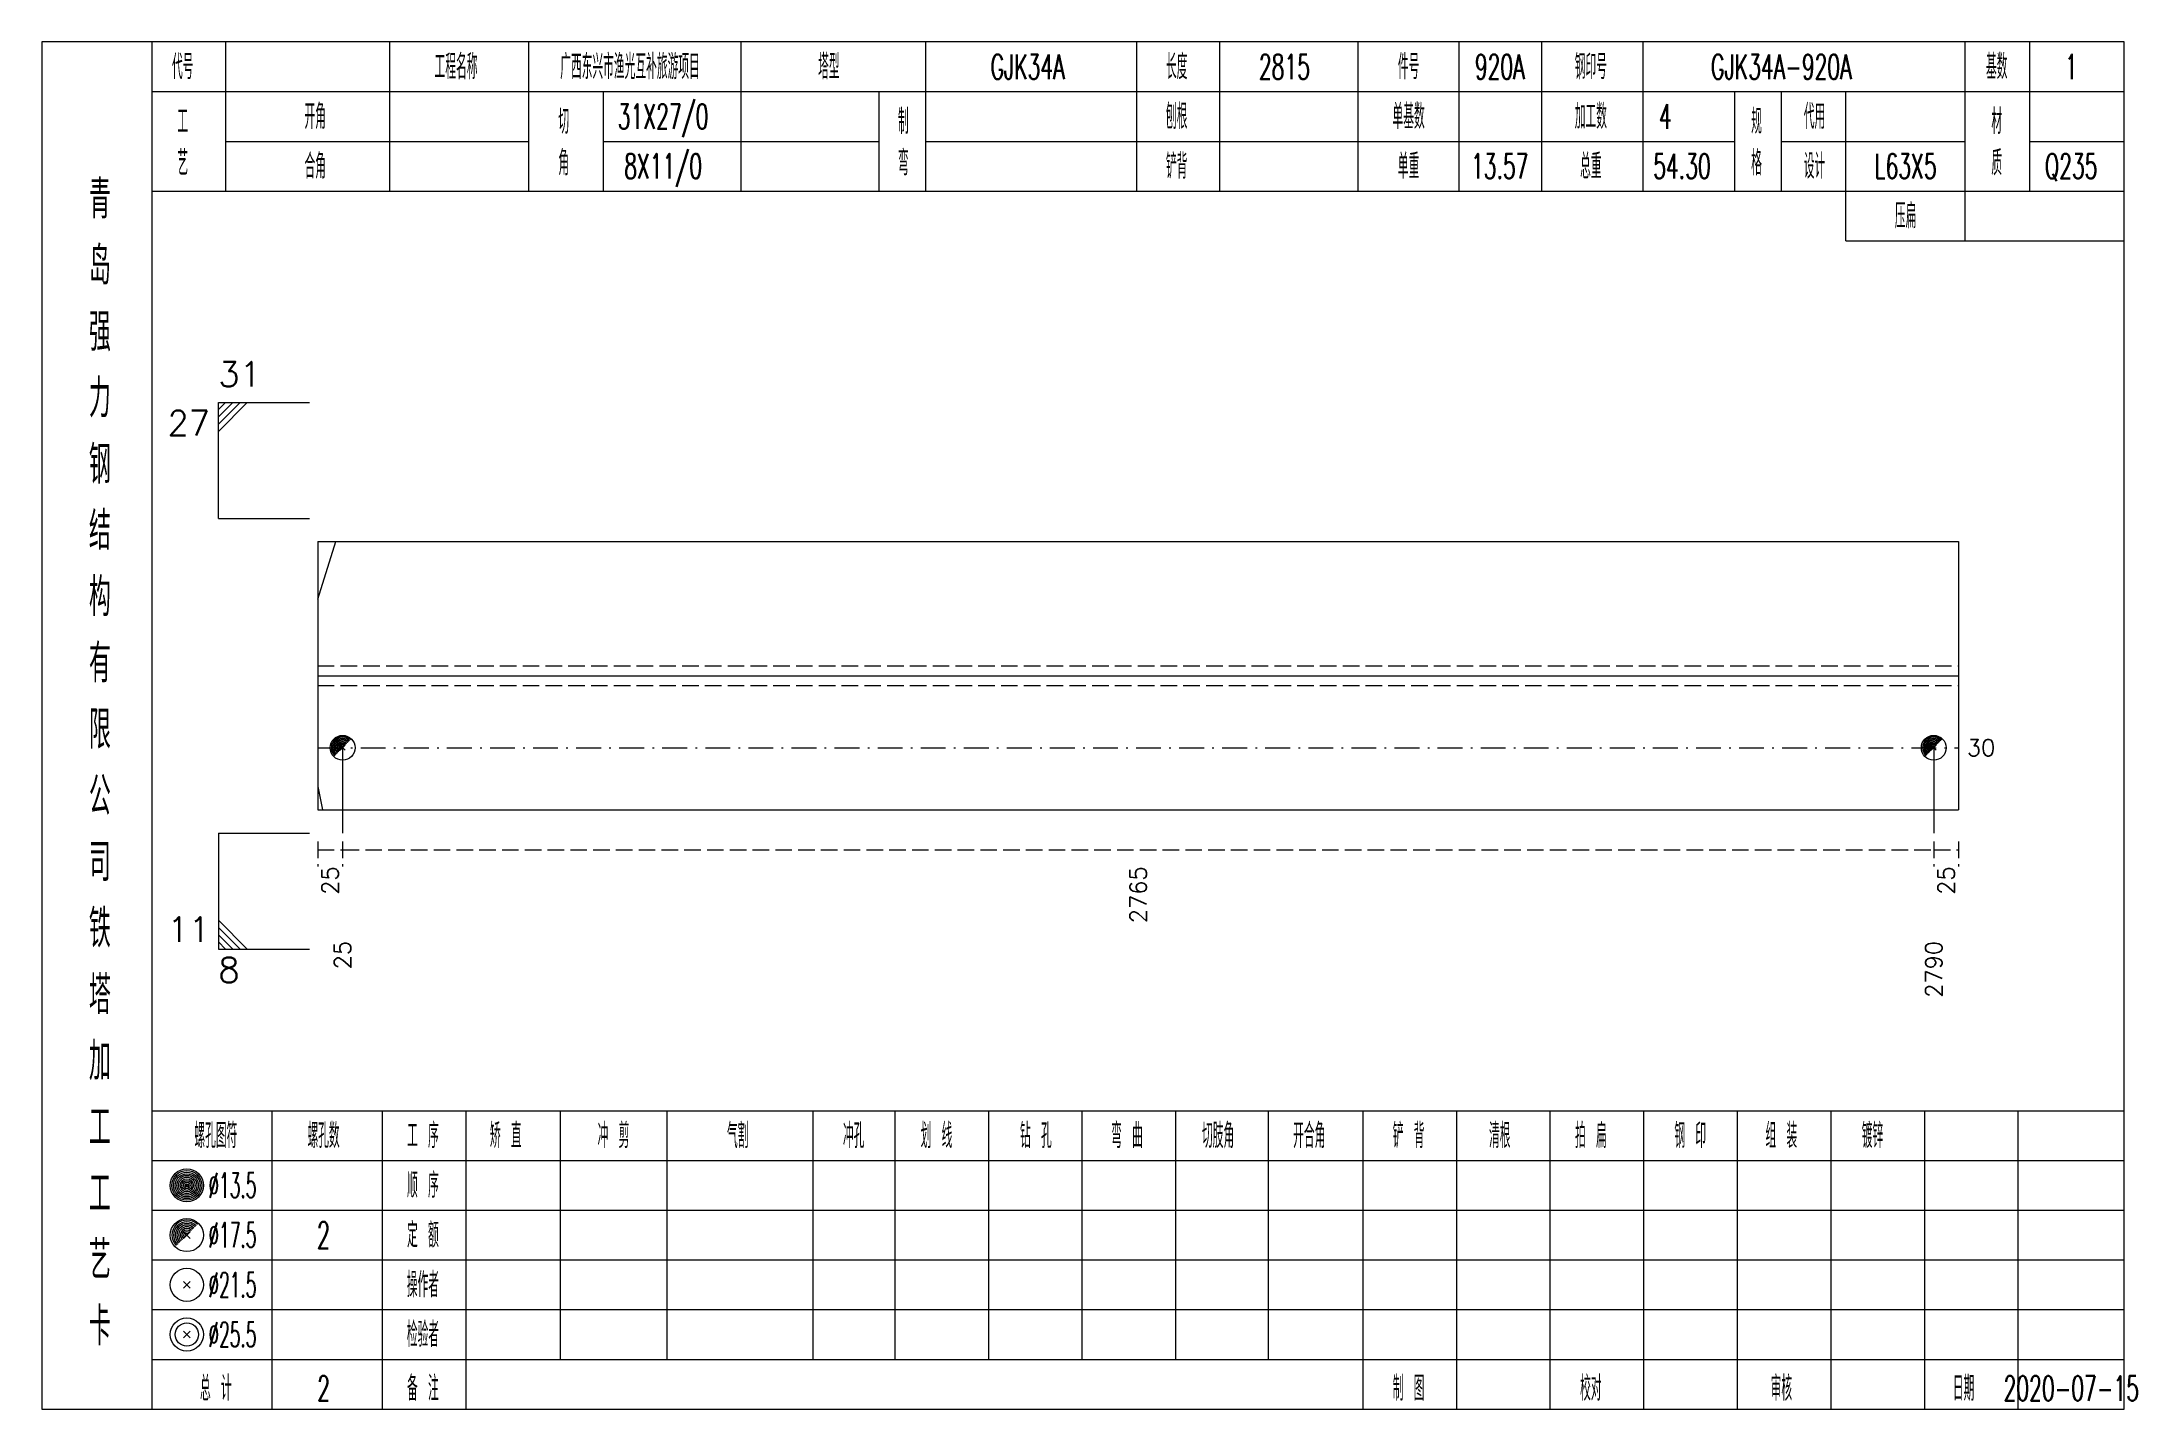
# Model space of a CAD drawing. Extents: x 0 to 2606, y -377 to 6479.
# Drawn here: x 1307 to 1559.9, y 2275 to 2440 of the extents above; entities that cross this region are included whole.
import ezdxf
from ezdxf.enums import TextEntityAlignment as Align

# ---------------------------------------------------------------- set-up
doc = ezdxf.new("R2010")
doc.units = 0
doc.header["$MEASUREMENT"] = 0
doc.linetypes.add('一点画线', pattern=[5.2, 3, -1, 0.2, -1])
doc.linetypes.add('虚线', pattern=[2.75, 2, -0.75])
doc.layers.get('0').update_dxf_attribs({"linetype": 'CONTINUOUS', "lineweight": 25})
doc.layers.add('1', color=7, linetype='CONTINUOUS', lineweight=25)
doc.layers.add('4', color=7, linetype='CONTINUOUS', lineweight=25)
doc.styles.get("Standard").update_dxf_attribs({"font": 'simplex.shx', "width": 0.7, "height": 3, "bigfont": 'gbhzfs.shx'})

msp = doc.modelspace()

# ---------------------------------------------------------------- texts
at = {"color": 7, "linetype": 'Continuous', "lineweight": 13}
msp.add_text('31', height=3, dxfattribs=at).set_placement((1328.3, 2397.5), align=Align.BOTTOM_LEFT)
msp.add_text('27', height=3, dxfattribs=at).set_placement((1327.3, 2395.5), align=Align.TOP_RIGHT)
msp.add_text('30', height=2, dxfattribs=at).set_placement((1539.4, 2354.81), align=Align.MIDDLE_LEFT)
at = {"color": 8, "linetype": 'Continuous', "lineweight": 9}
for s, p in [('25', (1341.8, 2340.5)), ('2765', (1439.35, 2340.5)), ('25', (1536.9, 2340.5))]:
    msp.add_text(s, height=2, rotation=90, dxfattribs=at).set_placement(p, align=Align.MIDDLE_RIGHT)
at = {"color": 7, "linetype": 'Continuous', "lineweight": 13}
msp.add_text('11', height=3, dxfattribs=at).set_placement((1327.3, 2330.5), align=Align.BOTTOM_RIGHT)
msp.add_text('8', height=3, dxfattribs=at).set_placement((1328.3, 2329.5), align=Align.TOP_LEFT)
at = {"layer": '1', "color": 7, "linetype": 'Continuous', "lineweight": 13}
for s, p in [('25', (1343.3, 2331.5)), ('2790', (1535.4, 2331.5))]:
    msp.add_text(s, height=2, rotation=90, dxfattribs=at).set_placement(p, align=Align.MIDDLE_RIGHT)
at = {"layer": '4', "color": 1, "linetype": 'Continuous', "lineweight": 13}
for s, height, width, p in [('代号', 3, 0.6, (1324, 2437)), ('工程名称', 3, 0.6, (1357, 2437)), ('广西东兴市渔光互补旅游项目', 3, 0.6, (1378, 2437)), ('塔型', 3, 0.6, (1402, 2437)), ('GJK34A', 3, 0.6, (1426, 2437)), ('长度', 3, 0.6, (1444, 2437)), ('2815', 3, 0.6, (1457, 2437)), ('件号', 3, 0.6, (1472, 2437)), ('920A', 3, 0.6, (1483, 2437)), ('钢印号', 3, 0.6, (1494, 2437)), ('GJK34A-920A', 3, 0.6, (1517, 2437)), ('基数', 3, 0.6, (1543, 2437)), ('1', 3, 0.6, (1552, 2437)), ('工', 3, 0.6, (1324, 2430.4)), ('开角', 3, 0.6, (1340, 2431)), ('切', 3, 0.6, (1370, 2430.4)), ('31X27/0', 3, 0.6, (1382, 2431)), ('制', 3, 0.6, (1411, 2430.4)), ('刨根', 3, 0.6, (1444, 2431)), ('单基数', 3, 0.6, (1472, 2431)), ('加工数', 3, 0.6, (1494, 2431)), ('4', 3, 0.6, (1503, 2431)), ('规', 3, 0.6, (1514, 2430.4)), ('代用', 3, 0.6, (1521, 2431)), ('材', 3, 0.6, (1543, 2430.4)), ('艺', 3, 0.6, (1324, 2425.4)), ('合角', 3, 0.6, (1340, 2425)), ('角', 3, 0.6, (1370, 2425.4)), ('8X11/0', 3, 0.6, (1382, 2425)), ('弯', 3, 0.6, (1411, 2425.4)), ('铲背', 3, 0.6, (1444, 2425)), ('单重', 3, 0.6, (1472, 2425)), ('13.57', 3, 0.6, (1483, 2425)), ('总重', 3, 0.6, (1494, 2425)), ('54.30', 3, 0.6, (1505, 2425)), ('格', 3, 0.6, (1514, 2425.4)), ('设计', 3, 0.6, (1521, 2425)), ('L63X5', 3, 0.6, (1532, 2425)), ('质', 3, 0.6, (1543, 2425.4)), ('Q235', 3, 0.6, (1552, 2425)), ('青', 4.6, 0.8, (1314, 2421)), ('压扁', 3, 0.6, (1532, 2419)), ('岛', 4.6, 0.8, (1314, 2413)), ('强', 4.6, 0.8, (1314, 2405)), ('力', 4.6, 0.8, (1314, 2397)), ('钢', 4.6, 0.8, (1314, 2389)), ('结', 4.6, 0.8, (1314, 2381)), ('构', 4.6, 0.8, (1314, 2373)), ('有', 4.6, 0.8, (1314, 2365)), ('限', 4.6, 0.8, (1314, 2357)), ('公', 4.6, 0.8, (1314, 2349)), ('司', 4.6, 0.8, (1314, 2341)), ('铁', 4.6, 0.8, (1314, 2333)), ('塔', 4.6, 0.8, (1314, 2325)), ('加', 4.6, 0.8, (1314, 2317)), ('工', 4.6, 0.8, (1314, 2309)), ('螺孔图符', 3, 0.6, (1328, 2308)), ('螺孔数', 3, 0.6, (1341, 2308)), ('工 序', 3, 0.6, (1353, 2308)), ('矫 直', 3, 0.6, (1363, 2308)), ('冲 剪', 3, 0.6, (1376, 2308)), ('气割', 3, 0.6, (1391, 2308)), ('冲孔', 3, 0.6, (1405, 2308)), ('划 线', 3, 0.6, (1415, 2308)), ('钻 孔', 3, 0.6, (1427, 2308)), ('弯 曲', 3, 0.6, (1438, 2308)), ('切肢角', 3, 0.6, (1449, 2308)), ('开合角', 3, 0.6, (1460, 2308)), ('铲 背', 3, 0.6, (1472, 2308)), ('清根', 3, 0.6, (1483, 2308)), ('拍 扁', 3, 0.6, (1494, 2308)), ('钢 印', 3, 0.6, (1506, 2308)), ('组 装', 3, 0.6, (1517, 2308)), ('镀锌', 3, 0.6, (1528, 2308)), ('工', 4.6, 0.8, (1314, 2301)), ('%%C13.5', 3, 0.5, (1330, 2302)), ('顺 序', 3, 0.6, (1353, 2302)), ('%%C17.5', 3, 0.5, (1330, 2296)), ('2', 3.2, 0.6, (1341, 2296)), ('定 额', 3, 0.6, (1353, 2296)), ('艺', 4.6, 0.8, (1314, 2293)), ('操作者', 3, 0.6, (1353, 2290)), ('%%C21.5', 3, 0.5, (1330, 2290)), ('卡', 4.6, 0.8, (1314, 2285)), ('%%C25.5', 3, 0.5, (1330, 2284)), ('检验者', 3, 0.6, (1353, 2284)), ('总 计', 3, 0.6, (1328, 2277.5)), ('备 注', 3, 0.6, (1353, 2277.5)), ('制 图', 3, 0.6, (1472, 2277.5)), ('校对', 3, 0.6, (1494, 2277.5)), ('审核', 3, 0.6, (1517, 2277.5)), ('日期', 3, 0.6, (1539, 2277.5)), ('2', 3, 0.6, (1341, 2277.5)), ('2020-07-15', 3, 0.6, (1552, 2277.5))]:
    msp.add_text(s, height=height, dxfattribs=dict(at, width=width)).set_placement(p, align=Align.MIDDLE_CENTER)

# ---------------------------------------------------------------- linework, layer by layer
at = {"color": 7, "linetype": 'Continuous', "lineweight": 13}
for p, q in [((1328.3, 2396.5), (1339.3, 2396.5)), ((1328.3, 2382.5), (1328.3, 2396.5)), ((1329.17, 2396.5), (1328.3, 2395.62)), ((1330.05, 2396.5), (1328.3, 2394.75)), ((1330.92, 2396.5), (1328.3, 2393.88)), ((1331.8, 2396.5), (1328.3, 2393)), ((1328.3, 2382.5), (1339.3, 2382.5)), ((1340.3, 2372.75), (1342.48, 2379.69)), ((1343.3, 2354.81), (1343.3, 2344.5)), ((1535.4, 2354.81), (1535.4, 2344.5)), ((1340.3, 2350.14), (1340.86, 2347.31)), ((1328.3, 2344.5), (1339.3, 2344.5)), ((1328.3, 2344.5), (1328.3, 2330.5)), ((1331.8, 2330.5), (1328.3, 2334)), ((1330.92, 2330.5), (1328.3, 2333.12)), ((1330.05, 2330.5), (1328.3, 2332.25)), ((1329.17, 2330.5), (1328.3, 2331.38)), ((1328.3, 2330.5), (1339.3, 2330.5))]:
    msp.add_line(p, q, dxfattribs=at)
at = {"color": 7, "linetype": 'Continuous', "lineweight": 18}
for p, q in [((1340.3, 2379.69), (1340.3, 2347.31)), ((1340.3, 2379.69), (1538.4, 2379.69)), ((1538.4, 2379.69), (1538.4, 2347.31)), ((1340.3, 2363.5), (1538.4, 2363.5))]:
    msp.add_line(p, q, dxfattribs=at)
at = {"color": 1, "linetype": '虚线', "lineweight": 18}
for p, q in [((1340.3, 2364.69), (1538.4, 2364.69)), ((1340.3, 2362.31), (1538.4, 2362.31))]:
    msp.add_line(p, q, dxfattribs=at)
at = {"color": 3, "linetype": '一点画线', "lineweight": 13}
msp.add_line((1340.3, 2354.81), (1538.4, 2354.81), dxfattribs=at)
at = {"color": 8, "linetype": '虚线', "lineweight": 9}
for p, q in [((1340.3, 2343.5), (1340.3, 2340.5)), ((1340.3, 2342.5), (1343.3, 2342.5)), ((1343.3, 2343.5), (1343.3, 2340.5)), ((1343.3, 2343.5), (1343.3, 2340.5)), ((1343.3, 2342.5), (1535.4, 2342.5)), ((1535.4, 2343.5), (1535.4, 2340.5)), ((1535.4, 2343.5), (1535.4, 2340.5)), ((1535.4, 2342.5), (1538.4, 2342.5)), ((1538.4, 2343.5), (1538.4, 2340.5))]:
    msp.add_line(p, q, dxfattribs=at)
at = {"layer": '1', "color": 7, "linetype": 'Continuous', "lineweight": 0}
for p, q in [((1343, 2354.51), (1343.6, 2355.11)), ((1343, 2355.11), (1343.6, 2354.51)), ((1535.1, 2354.51), (1535.7, 2355.11)), ((1535.1, 2355.11), (1535.7, 2354.51))]:
    msp.add_line(p, q, dxfattribs=at)
at = {"layer": '1', "color": 7, "linetype": 'Continuous', "lineweight": 18}
msp.add_line((1340.3, 2347.31), (1538.4, 2347.31), dxfattribs=at)
at = {"layer": '1', "color": 7, "linetype": 'Continuous', "lineweight": 13}
for centre in [(1343.3, 2354.81), (1535.4, 2354.81)]:
    msp.add_circle(centre, 1.5, dxfattribs=at)
for centre, radius in [((1343.3, 2354.81), 1.35), ((1343.3, 2354.81), 1.2), ((1343.3, 2354.81), 1.05), ((1343.3, 2354.81), 0.9), ((1343.3, 2354.81), 0.75), ((1343.3, 2354.81), 0.6), ((1343.3, 2354.81), 0.45), ((1343.3, 2354.81), 0.3), ((1343.3, 2354.81), 0.15), ((1535.4, 2354.81), 1.35), ((1535.4, 2354.81), 1.2), ((1535.4, 2354.81), 1.05), ((1535.4, 2354.81), 0.9), ((1535.4, 2354.81), 0.75), ((1535.4, 2354.81), 0.6), ((1535.4, 2354.81), 0.45), ((1535.4, 2354.81), 0.3), ((1535.4, 2354.81), 0.15)]:
    msp.add_arc(centre, radius, 45, 225, dxfattribs=at)
at = {"layer": '4', "color": 1, "linetype": 'Continuous', "lineweight": 18}
for p, q in [((1320.3, 2275), (1320.3, 2440)), ((1329.2, 2422), (1329.2, 2440)), ((1349, 2422), (1349, 2440)), ((1365.8, 2422), (1365.8, 2440)), ((1391.4, 2422), (1391.4, 2440)), ((1413.7, 2422), (1413.7, 2440)), ((1439.2, 2422), (1439.2, 2440)), ((1449.2, 2422), (1449.2, 2440)), ((1465.9, 2422), (1465.9, 2440)), ((1478.1, 2422), (1478.1, 2440)), ((1488.1, 2422), (1488.1, 2440)), ((1500.3, 2422), (1500.3, 2440)), ((1539.2, 2416), (1539.2, 2440)), ((1547, 2422), (1547, 2440)), ((1320.3, 2434), (1558.4, 2434)), ((1374.8, 2422), (1374.8, 2434)), ((1408.1, 2422), (1408.1, 2434)), ((1511.4, 2422), (1511.4, 2434)), ((1517, 2422), (1517, 2434)), ((1524.8, 2416), (1524.8, 2434)), ((1329.2, 2428), (1365.8, 2428)), ((1374.8, 2428), (1408.1, 2428)), ((1413.7, 2428), (1511.4, 2428)), ((1517, 2428), (1539.2, 2428)), ((1547, 2428), (1558.4, 2428)), ((1320.3, 2422), (1558.4, 2422)), ((1524.8, 2416), (1558.4, 2416)), ((1320.3, 2311), (1558.4, 2311)), ((1334.8, 2275), (1334.8, 2311)), ((1348.1, 2275), (1348.1, 2311)), ((1358.2, 2275), (1358.2, 2311)), ((1369.6, 2281), (1369.6, 2311)), ((1382.5, 2281), (1382.5, 2311)), ((1400.1, 2281), (1400.1, 2311)), ((1410, 2281), (1410, 2311)), ((1421.3, 2281), (1421.3, 2311)), ((1432.6, 2281), (1432.6, 2311)), ((1443.9, 2281), (1443.9, 2311)), ((1455.1, 2281), (1455.1, 2311)), ((1466.5, 2281), (1466.5, 2311)), ((1477.8, 2281), (1477.8, 2311)), ((1489.1, 2281), (1489.1, 2311)), ((1500.4, 2281), (1500.4, 2311)), ((1511.7, 2281), (1511.7, 2311)), ((1523, 2281), (1523, 2311)), ((1534.3, 2281), (1534.3, 2311)), ((1545.6, 2281), (1545.6, 2311)), ((1320.3, 2305), (1558.4, 2305)), ((1320.3, 2299), (1558.4, 2299)), ((1320.3, 2293), (1558.4, 2293)), ((1320.3, 2287), (1558.4, 2287)), ((1320.3, 2281), (1558.4, 2281)), ((1466.5, 2275), (1466.5, 2281)), ((1477.8, 2275), (1477.8, 2281)), ((1489.1, 2275), (1489.1, 2281)), ((1500.4, 2275), (1500.4, 2281)), ((1511.7, 2275), (1511.7, 2281)), ((1523, 2275), (1523, 2281)), ((1534.3, 2275), (1534.3, 2281)), ((1545.6, 2275), (1545.6, 2281))]:
    msp.add_line(p, q, dxfattribs=at)
at = {"layer": '4', "color": 7, "linetype": 'Continuous', "lineweight": 13}
for p, q in [((1324.3, 2301.8), (1324.7, 2302.2)), ((1324.7, 2301.8), (1324.3, 2302.2)), ((1324.1, 2289.6), (1324.9, 2290.4)), ((1324.9, 2289.6), (1324.1, 2290.4)), ((1324.1, 2283.6), (1324.9, 2284.4)), ((1324.9, 2283.6), (1324.1, 2284.4))]:
    msp.add_line(p, q, dxfattribs=at)
at = {"layer": '4', "color": 7, "linetype": 'Continuous', "lineweight": 0}
for p, q in [((1324.1, 2295.6), (1324.9, 2296.4)), ((1324.1, 2296.4), (1324.9, 2295.6))]:
    msp.add_line(p, q, dxfattribs=at)
at = {"layer": '4', "color": 1, "linetype": 'Continuous', "lineweight": 18}
msp.add_lwpolyline([(1307, 2440), (1307, 2275), (1558.4, 2275), (1558.4, 2440)], close=True, dxfattribs=at)
at = {"layer": '4', "color": 7, "linetype": 'Continuous', "lineweight": 13}
for centre, radius in [((1324.5, 2302), 2), ((1324.5, 2302), 1.8), ((1324.5, 2302), 1.6), ((1324.5, 2302), 1.4), ((1324.5, 2302), 1.2), ((1324.5, 2302), 1), ((1324.5, 2302), 0.8), ((1324.5, 2302), 0.6), ((1324.5, 2302), 0.4), ((1324.5, 2302), 0.2), ((1324.5, 2296), 2), ((1324.5, 2290), 2), ((1324.5, 2284), 2), ((1324.5, 2284), 1.4)]:
    msp.add_circle(centre, radius, dxfattribs=at)
for radius in [1.8, 1.6, 1.4, 1.2, 1, 0.8, 0.6, 0.4, 0.2]:
    msp.add_arc((1324.5, 2296), radius, 45, 225, dxfattribs=at)

msp.set_redraw_order([(e.dxf.handle, doc.entitydb.next_handle()) for e in msp.query("TEXT MTEXT ATTDEF DIMENSION ARC_DIMENSION")])  # texts and dimensions are drawn at this point

doc.saveas('drawing.dxf')
